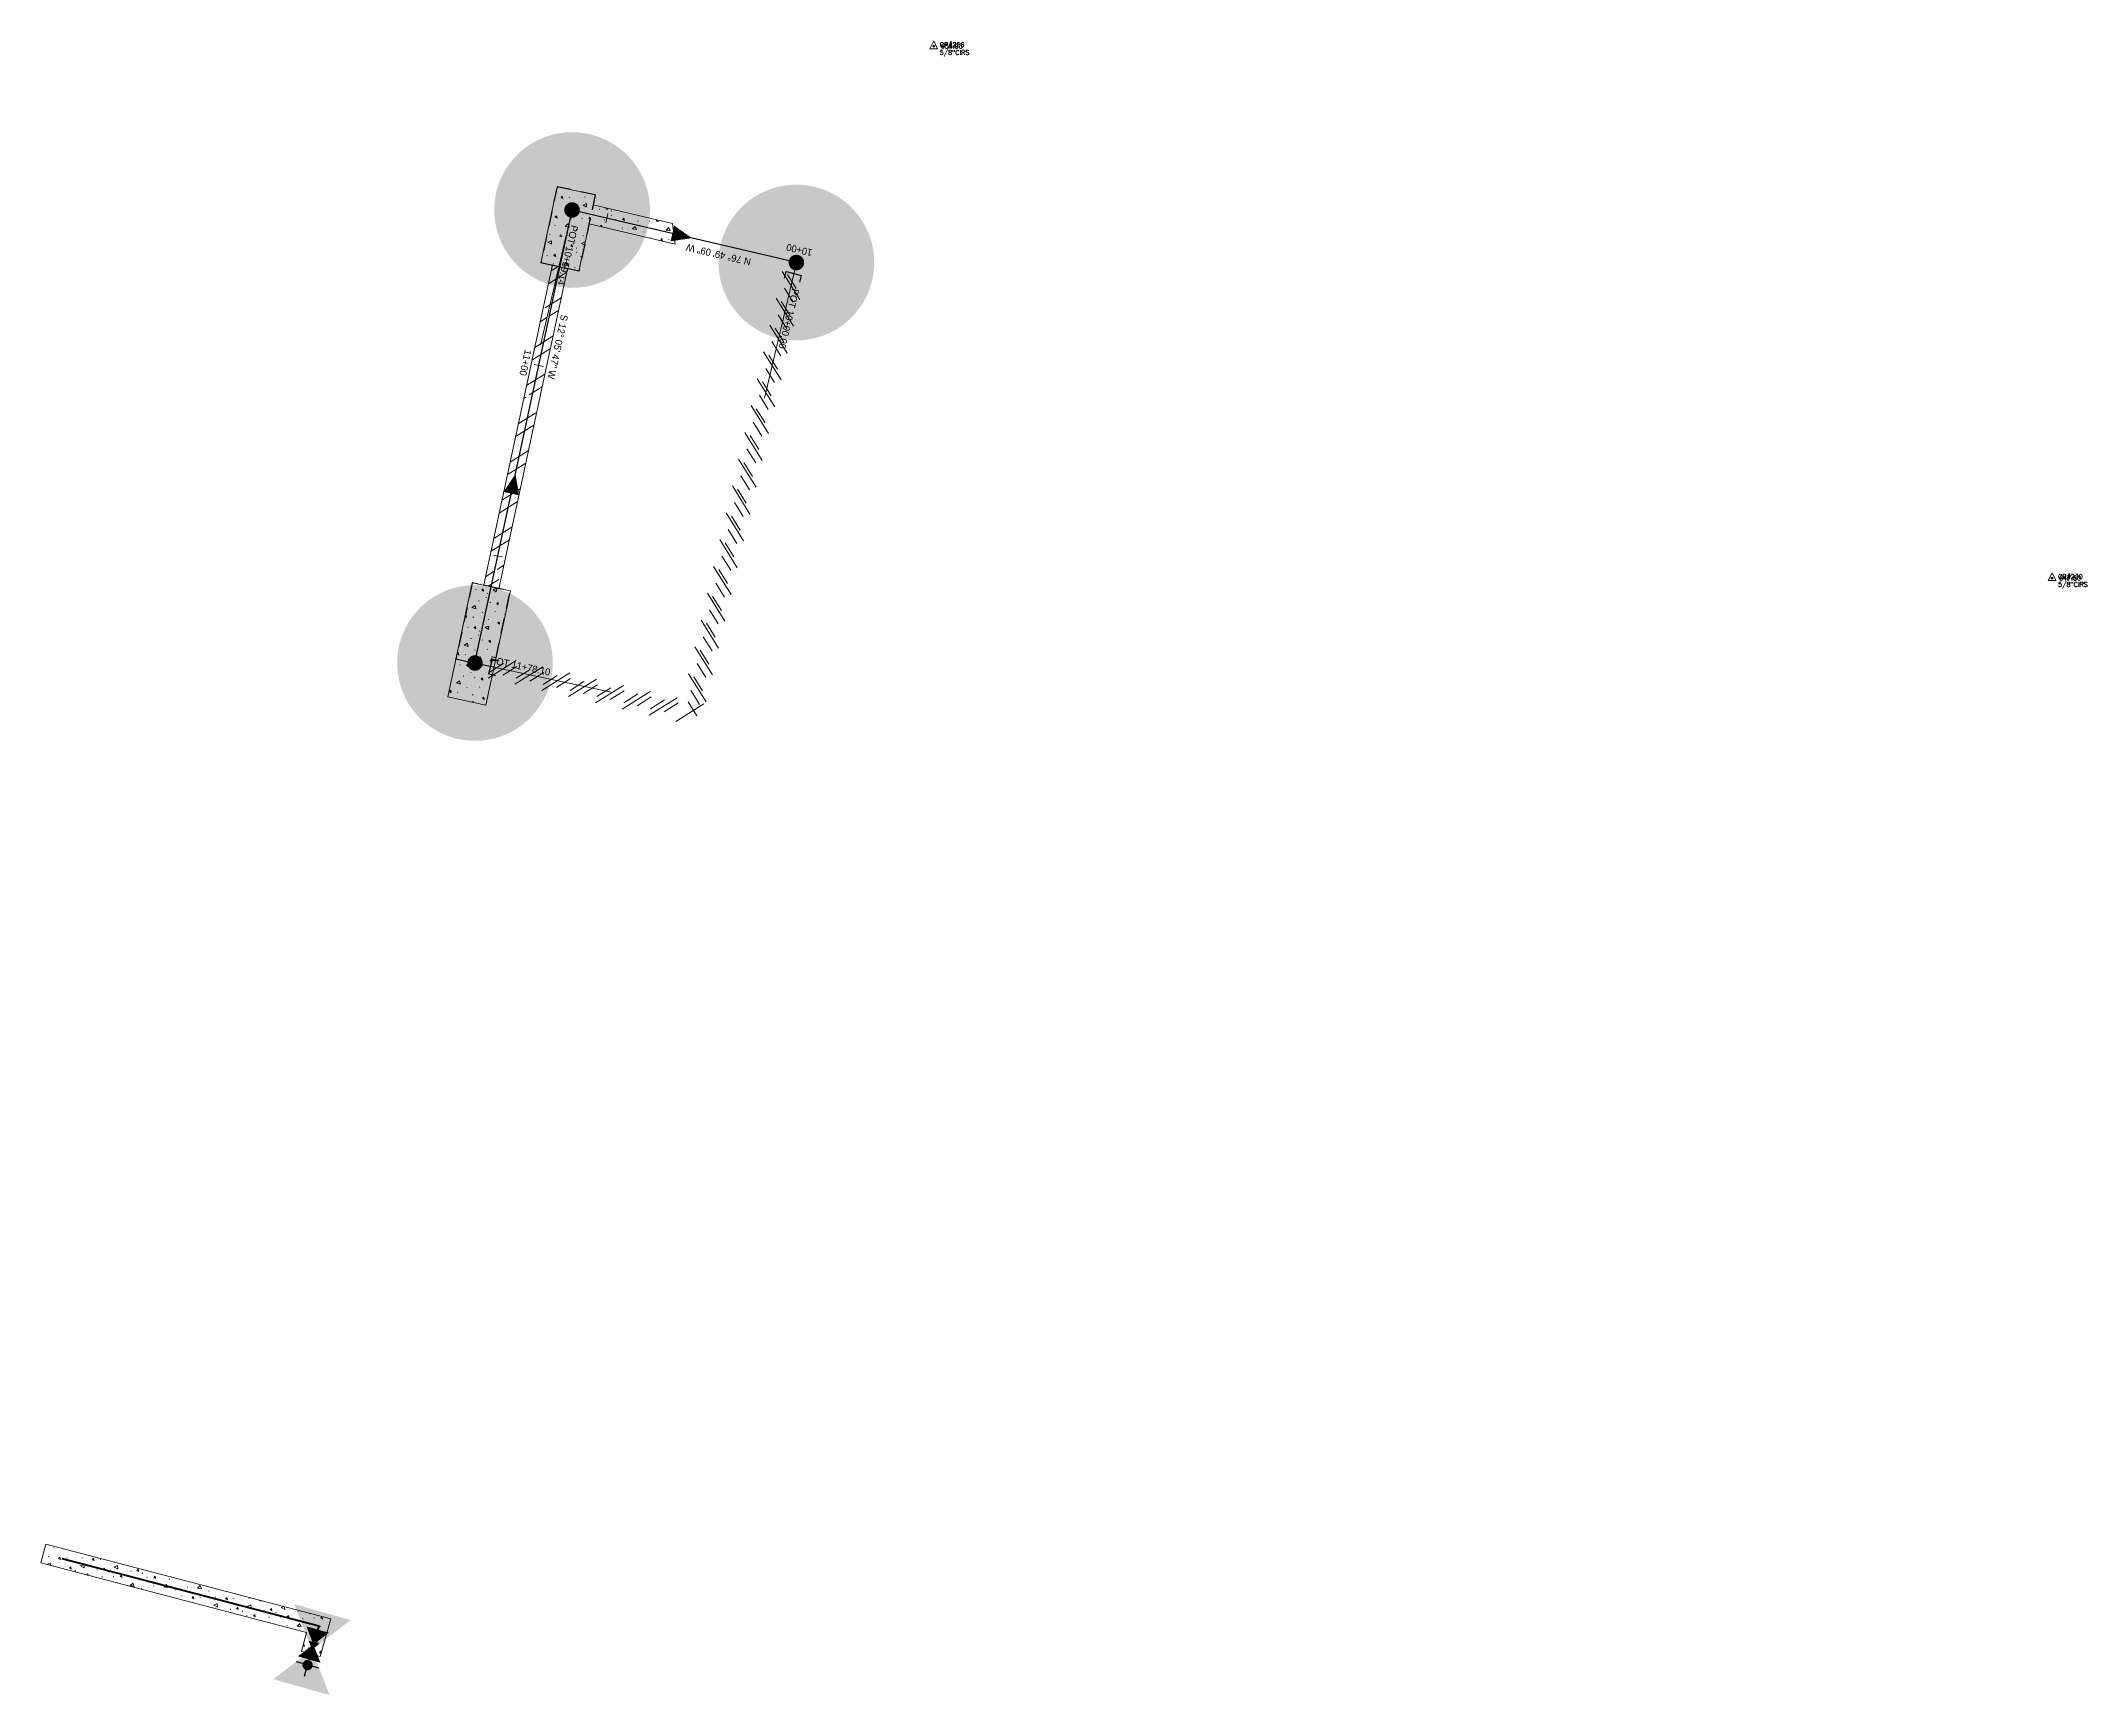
# Model space of a CAD drawing. Extents: x 2536931 to 2538613, y 7112513 to 7131087.
# Drawn here: x 2537072 to 2537598, y 7113646 to 7114071 of the extents above; entities that cross this region are included whole.
import ezdxf
from ezdxf.enums import TextEntityAlignment as Align

# ---------------------------------------------------------------- set-up
doc = ezdxf.new("R2010")
doc.units = 0
doc.header["$MEASUREMENT"] = 0
doc.linetypes.add('DGN Style 2', pattern=[6.486575, 3.891945, -2.59463])
for name, color, linetype, lineweight in [('C-BORE-PIT', 5, 'DGN Style 2', 30), ('C-FIRE-HYDT-20SCALE', 30, 'Continuous', 30), ('C-PIPE-CASING', 6, 'Continuous', 13), ('C-PVMT-CONC-REPAIR', 7, 'Continuous', 0), ('C-SSWR-MHOL', 6, 'Continuous', 30), ('C-SSWR-MHOL-200SCALE', 6, 'Continuous', 30), ('C-SSWR-MHOL-20SCALE', 6, 'Continuous', 30), ('C-SSWR-UGND', 1, 'Continuous', 30), ('C-SSWR-UGND-ABAN', 7, 'Continuous', 13), ('C-SSWR-UGND-ABAN-20-SCALE', 7, 'Continuous', 13), ('C-WATR-INST-100SCALE', 7, 'Continuous', 30), ('C-WATR-INST-20SCALE', 30, 'Continuous', 30), ('C-WATR-INST-40SCALE', 1, 'Continuous', 30), ('C-WATR-UGND-Crossings', 4, 'Continuous', 53), ('CONCRETE REPAIR', 7, 'Continuous', 13), ('D_ALIGN_WL_20_SCALE', 7, 'Continuous', 30), ('D_ALIGN_WL_POT_20_SCALE', 7, 'Continuous', 0), ('PT', 7, 'Continuous', 0), ('PTELEV', 5, 'Continuous', 0), ('V-CTRL', 2, 'Continuous', 0), ('V-CTRL-DESC', 54, 'Continuous', 0)]:
    doc.layers.add(name, color=color, linetype=linetype, lineweight=lineweight)
doc.styles.add('PTXT', font='romans.shx')
doc.styles.add('ROMANS', font='romans.shx')
doc.styles.add('Style-BRIDGE', font='BRIDGE.shx')

msp = doc.modelspace()

# ---------------------------------------------------------------- texts
at = {"layer": 'D_ALIGN_WL_20_SCALE', "color": 2, "lineweight": 13, "style": 'Style-BRIDGE'}
for s, rotation, p in [('N 76%%d 49\' 09" W', 166.8193, (2537246.08, 7114015.33)), ('10+00', 166.8193, (2537266.83, 7114016.5)), ('S 12%%d 05\' 47" W', 257.9036, (2537205.9, 7113992.32)), ('11+00', 257.5748, (2537197.62, 7113988.24))]:
    msp.add_text(s, height=1.8, rotation=rotation, dxfattribs=at).set_placement(p, align=Align.TOP_CENTER)
at = {"layer": 'D_ALIGN_WL_POT_20_SCALE', "color": 2, "lineweight": 13, "style": 'Style-BRIDGE'}
for s, rotation, p in [('POT 10+59.14', 256.8193, (2537208.49, 7114015.84)), ('POT 10+00.00', 256.8193, (2537265.21, 7113999.52)), ('POT 11+78.10', 347.9036, (2537195.57, 7113911.45))]:
    msp.add_text(s, height=1.8, rotation=rotation, dxfattribs=at).set_placement(p, align=Align.TOP_CENTER)
at = {"layer": 'PTELEV', "style": 'PTXT'}
for s, p in [('654.93', (2537303.35, 7114069.14, 654.93)), ('647.50', (2537590.5, 7113932.54, 647.5))]:
    msp.add_text(s, height=1.2, dxfattribs=at).set_placement(p)
at = {"layer": 'V-CTRL-DESC', "char_height": 1.2, "attachment_point": 1, "style": 'ROMANS'}
for s, insert in [('CP#256^J5/8"CIRS ', (2537303.1, 7114070.71)), ('CP#230^J5/8"CIRS ', (2537590.25, 7113934.11))]:
    msp.add_mtext(s, dxfattribs=dict(at, insert=insert))

# ---------------------------------------------------------------- blocks, each defined once
blk = doc.blocks.new('CP')
blk.add_hatch(color=256).paths.add_polyline_path([(-0.013, 0, 1), (0.013, 0, 1)])
at = {"linetype": 'Continuous'}
for p, q in [((-0.05, -0.033), (0, 0.067)), ((0, 0.067), (0.05, -0.033)), ((0.05, -0.033), (-0.05, -0.033))]:
    blk.add_line(p, q, dxfattribs=at)
blk.add_circle((0, 0), 0.0125)
blk = doc.blocks.new('RDP20SC')
at = {"layer": 'C-WATR-INST-20SCALE', "extrusion": (0, 0, -1)}
blk.add_solid([(2, -1.5), (2, 1.5), (0, 0)], dxfattribs=at)
blk = doc.blocks.new('WVP40SC_1')
at = {"layer": 'C-WATR-INST-20SCALE', "extrusion": (0, 0, -1)}
blk.add_solid([(4, -3), (4, 3), (0, 0)], dxfattribs=at)
at = {"layer": 'C-WATR-INST-20SCALE'}
blk.add_solid([(0, 0), (4, -3), (4, 3)], dxfattribs=at)
blk = doc.blocks.new('FHP40SC_1')
at = {"layer": 'C-FIRE-HYDT-20SCALE'}
h = blk.add_hatch(color=256, dxfattribs=at)
edge = h.paths.add_edge_path()
edge.add_arc((0, 0), 2.68, 0.0002, 360.0002)
for p, q in [((0, 6), (0, 0)), ((-6, 0), (6, 0))]:
    blk.add_line(p, q, dxfattribs=at)
blk = doc.blocks.new('WVP40SC_8')
at = {"layer": 'C-WATR-INST-100SCALE', "extrusion": (0, 0, -1)}
blk.add_solid([(4, -3), (4, 3), (0, 0)], dxfattribs=at)
at = {"layer": 'C-WATR-INST-100SCALE'}
blk.add_solid([(0, 0), (4, -3), (4, 3)], dxfattribs=at)
blk = doc.blocks.new('WVP40SC')
at = {"layer": 'C-WATR-INST-40SCALE', "extrusion": (0, 0, -1)}
blk.add_solid([(4, -3), (4, 3), (0, 0)], dxfattribs=at)
at = {"layer": 'C-WATR-INST-40SCALE'}
blk.add_solid([(0, 0), (4, -3), (4, 3)], dxfattribs=at)

# ---------------------------------------------------------------- hatches: boundary and pattern name
at = {"layer": 'C-PIPE-CASING', "lineweight": 13}
h = msp.add_hatch(dxfattribs=at)
h.set_pattern_fill('ANSI32', color=256, style=0)
h.set_pattern_definition([(212.068, (2537184.7384, 7113940.9), (9.2276, 14.27766), [14.4, -1]), (212.068, (2537186.013, 7113938.8665), (9.2276, 14.27766), [14.4, -1])])
h.paths.add_polyline_path([(2537207.49, 7114012.52), (2537203.63, 7114013.54), (2537186.03, 7113931.42), (2537189.89, 7113930.37)])
at = {"layer": 'C-PVMT-CONC-REPAIR'}
h = msp.add_hatch(dxfattribs=at)
h.set_pattern_fill('CONCRT', color=256, style=0)
h.set_pattern_definition([(151.8244, (2537205.9537, 7114020.6962), (42.46757, -21.31148), [0.5131, -66.8511]), (50.9737, (2537205.5014, 7114020.9384), (-45.379554, -57.55478), [0.4588, -85.9072]), (-74.4393, (2537205.7903, 7114021.29485), (7.547119, -29.89383), [0.62056, -113.27097]), (169.7675, (2537207.952, 7114023.2413), (8.639113, -0.318983), [1.0675, -68.7925]), (41.4448, (2537206.9014, 7114023.4309), (-44.65156, -37.838216), [0.9491, -70.6292]), (-66.5668, (2537207.61286, 7114024.0591), (39.919582, -90.319454), [0.86697, -119.4077]), (150.47, (2537203.3955, 7114018.8432), (76.296025, -42.303973), [1.06754, -106.0586]), (22.4197, (2537202.4667, 7114019.3693), (-17.64222, -9.22032), [0.9594, -46.5556]), (-87.1064, (2537203.35355, 7114019.7352), (-0.363998, -9.858282), [0.87464, -98.15343]), (30.9926, (2537204.2571, 7114023.6247), (-44.28756, -27.979934), [0.13345, -72.1103]), (153.351, (2537202.7252, 7114025.7547), (16.91423, -10.49625), [0.1822, -47.3328]), (153.351, (2537209.8843, 7114022.6023), (16.91423, -10.49625), [0.1822, -47.3328]), (153.351, (2537207.6776, 7114020.9991), (16.91423, -10.49625), [0.1822, -47.3328]), (4.3954, (2537208.3043, 7114025.3775), (-78.116016, -6.98744), [0.1675, -86.84355]), (153.351, (2537202.9885, 7114021.3574), (16.91423, -10.49625), [0.1822, -47.3328]), (153.351, (2537206.8158, 7114018.217), (16.91423, -10.49625), [0.1822, -47.3328]), (151.8244, (2537208.7584, 7114018.1823), (42.46757, -21.31148), [0.5131, -66.8511]), (50.9737, (2537208.3062, 7114018.4246), (-45.379554, -57.55478), [0.4588, -85.9072]), (-74.4393, (2537208.5951, 7114018.781), (7.547119, -29.89383), [0.62056, -113.27097]), (151.8244, (2537204.8095, 7114025.5481), (42.46757, -21.31148), [0.51306, -66.8511]), (50.9737, (2537204.3572, 7114025.7904), (-45.379554, -57.55478), [0.4588, -85.9072]), (-74.4393, (2537204.6461, 7114026.1468), (7.547119, -29.89383), [0.62056, -113.27097]), (30.9926, (2537201.1129, 7114018.1127), (-44.28756, -27.979934), [0.13345, -72.1103]), (30.9926, (2537201.395, 7114026.8962), (-44.28756, -27.979934), [0.13345, -72.1103])])
h.paths.add_polyline_path([(2537214.64, 7114031.54), (2537204.86, 7114033.63), (2537200.67, 7114014.07), (2537210.45, 7114011.98), (2537213.04, 7114024.07), (2537235.19, 7114018.88), (2537234.47, 7114024.19), (2537214.09, 7114028.96)])
h = msp.add_hatch(dxfattribs=at)
h.set_pattern_fill('CONCRT', color=256, style=0)
h.set_pattern_definition([(142.3224, (2537179.5815, 7113913.352), (38.3668, -28.02966), [0.5131, -66.8511]), (41.472, (2537179.1754, 7113913.6656), (-54.258133, -49.273844), [0.4588, -85.9072]), (-83.9412, (2537179.5192, 7113913.9695), (2.508678, -30.729572), [0.62056, -113.271]), (160.2656, (2537181.9725, 7113915.5323), (8.46793, -1.74076), [1.0675, -68.7925]), (31.943, (2537180.9677, 7113915.8928), (-50.2853, -29.94797), [0.9491, -70.6292]), (-76.0688, (2537181.77306, 7113916.3949), (24.46189, -95.67023), [0.867, -119.4077]), (140.968, (2537176.7525, 7113911.94675), (68.26568, -54.318567), [1.06754, -106.0586]), (12.918, (2537175.9233, 7113912.619), (-18.92227, -6.18142), [0.9594, -46.5556]), (-96.6083, (2537176.8584, 7113912.8335), (-1.986416, -9.662938), [0.87464, -98.1534]), (21.4907, (2537178.3916, 7113916.5204), (-48.298884, -20.28503), [0.13345, -72.1103]), (143.849, (2537177.2323, 7113918.8741), (14.94944, -13.14445), [0.1822, -47.3328]), (143.849, (2537183.7728, 7113914.5832), (14.94944, -13.14445), [0.1822, -47.3328]), (143.849, (2537181.3318, 7113913.3662), (14.94944, -13.14445), [0.1822, -47.3328]), (-5.1065, (2537182.6726, 7113917.5811), (-78.19776, 6.003876), [0.1675, -86.84355]), (143.849, (2537176.7662, 7113914.4937), (14.94944, -13.14445), [0.1822, -47.3328]), (143.849, (2537180.0226, 7113910.7646), (14.94944, -13.14445), [0.1822, -47.3328]), (142.3224, (2537181.9328, 7113910.4097), (38.3668, -28.02966), [0.5131, -66.8511]), (41.472, (2537181.5267, 7113910.7233), (-54.258133, -49.273844), [0.4588, -85.9072]), (-83.9412, (2537181.8705, 7113911.0271), (2.508678, -30.729572), [0.62056, -113.271]), (142.3224, (2537179.2539, 7113918.3263), (38.3668, -28.02966), [0.5131, -66.8511]), (41.472, (2537178.8479, 7113918.6399), (-54.258133, -49.273844), [0.4588, -85.9072]), (-83.9412, (2537179.19164, 7113918.94376), (2.508678, -30.729572), [0.62056, -113.271]), (21.4907, (2537174.3806, 7113911.6031), (-48.298884, -20.28503), [0.13345, -72.1103]), (21.4907, (2537176.1088, 7113920.2196), (-48.298884, -20.28503), [0.13345, -72.1103])])
h.paths.add_polyline_path([(2537176.78, 7113902.61), (2537186.56, 7113900.51), (2537192.84, 7113929.84), (2537183.07, 7113931.94)])
at = {"layer": 'C-SSWR-MHOL'}
h = msp.add_hatch(color=256, dxfattribs=at)
edge = h.paths.add_edge_path()
edge.add_arc((2537208.69, 7114027.65), 4, 87.5172, 447.5172)
h = msp.add_hatch(color=256, dxfattribs=at)
edge = h.paths.add_edge_path()
edge.add_arc((2537266.28, 7114014.17), 4, 87.5172, 447.5172)
h = msp.add_hatch(color=256, dxfattribs=at)
edge = h.paths.add_edge_path()
edge.add_arc((2537183.76, 7113911.34), 4, 87.5172, 447.5172)
at = {"layer": 'C-SSWR-MHOL-200SCALE'}
h = msp.add_hatch(color=256, dxfattribs=at)
edge = h.paths.add_edge_path()
edge.add_arc((2537208.69, 7114027.65), 20, 87.5172, 447.5172)
h = msp.add_hatch(color=256, dxfattribs=at)
edge = h.paths.add_edge_path()
edge.add_arc((2537266.28, 7114014.17), 20, 87.5172, 447.5172)
h = msp.add_hatch(color=256, dxfattribs=at)
edge = h.paths.add_edge_path()
edge.add_arc((2537183.76, 7113911.34), 20, 87.5172, 447.5172)
at = {"layer": 'C-SSWR-MHOL-20SCALE'}
h = msp.add_hatch(color=256, dxfattribs=at)
edge = h.paths.add_edge_path()
edge.add_arc((2537208.69, 7114027.65), 2, 87.5172, 447.5172)
h = msp.add_hatch(color=256, dxfattribs=at)
edge = h.paths.add_edge_path()
edge.add_arc((2537266.28, 7114014.17), 2, 87.5172, 447.5172)
h = msp.add_hatch(color=256, dxfattribs=at)
edge = h.paths.add_edge_path()
edge.add_arc((2537183.76, 7113911.34), 2, 87.5172, 447.5172)
at = {"layer": 'CONCRETE REPAIR', "lineweight": 0}
h = msp.add_hatch(dxfattribs=at)
h.set_pattern_fill('CONCRT', color=256, style=0)
h.set_pattern_definition([(152.9911, (2537068.6316, 7113681.422), (76.5080266, -38.1778927), [0.51306, -104.40484]), (50.8025, (2537068.1745, 7113681.655), (-36.1194476, -43.079781), [0.4682, -99.67027]), (-75.711, (2537068.4704, 7113682.0179), (15.094023, -62.625375), [0.61725, -91.74858]), (169.6478, (2537070.6256, 7113683.9705), (8.639638, -0.304432), [1.0675, -60.09336]), (40.97305, (2537069.57543, 7113684.1623), (-89.2059922, -76.691197), [0.94593, -129.0613]), (-68.112, (2537070.2896, 7113684.78256), (31.748941, -80.953242), [0.86043, -105.8053]), (150.8366, (2537066.0766, 7113679.5647), (8.63964, -0.30443), [1.06754, -18.36265]), (22.4833, (2537065.1444, 7113680.0849), (-17.591455, -8.250638), [0.96335, -84.5412]), (-86.9519, (2537066.0345, 7113680.4533), (-0.312179, -8.859502), [0.8712, -97.02627]), (31.1087, (2537066.93006, 7113684.3477), (-70.678, -41.862054), [0.13345, -113.4178]), (154.2575, (2537065.3946, 7113686.4751), (16.967097, -9.468365), [0.1822, -65.9189]), (154.2575, (2537072.559, 7113683.3348), (16.967097, -9.468365), [0.1822, -65.9189]), (154.2575, (2537070.355, 7113681.7279), (16.967097, -9.468365), [0.1822, -65.9189]), (4.4821, (2537070.9743, 7113686.1073), (-69.429284, -6.424047), [0.1675, -78.1409]), (154.2575, (2537065.6654, 7113682.0782), (16.967097, -9.468365), [0.1822, -65.9189]), (154.2575, (2537069.4979, 7113678.9443), (16.967097, -9.468365), [0.1822, -65.9189]), (152.9911, (2537071.4406, 7113678.9129), (76.5080266, -38.1778927), [0.51306, -104.40484]), (50.8025, (2537070.9835, 7113679.1459), (-36.1194476, -43.079781), [0.4682, -99.67027]), (-75.711, (2537071.2794, 7113679.50875), (15.094023, -62.625375), [0.61725, -91.74858]), (152.9911, (2537067.4792, 7113686.2721), (76.5080266, -38.1778927), [0.51306, -104.40484]), (50.8025, (2537067.0221, 7113686.5051), (-36.1194476, -43.079781), [0.4682, -99.67027]), (-75.711, (2537067.318, 7113686.8679), (15.094023, -62.625375), [0.61725, -91.74858]), (31.1087, (2537063.79514, 7113678.8304), (-70.678, -41.862054), [0.13345, -113.4178]), (31.1087, (2537064.06244, 7113687.6144), (-70.678, -41.862054), [0.13345, -113.4178])])
h.paths.add_polyline_path([(2537140.53, 7113662.35), (2537139.17, 7113657.51), (2537144, 7113656.22), (2537146.73, 7113665.9), (2537073.59, 7113685.07), (2537072.3, 7113680.24)])

# ---------------------------------------------------------------- linework, layer by layer
at = {"layer": 'C-BORE-PIT'}
for p, q in [((2537204.86, 7114033.63), (2537200.67, 7114014.07)), ((2537214.64, 7114031.54), (2537204.86, 7114033.63)), ((2537214.64, 7114031.54), (2537210.45, 7114011.98)), ((2537210.45, 7114011.98), (2537200.67, 7114014.07))]:
    msp.add_line(p, q, dxfattribs=at)
at = {"layer": 'C-BORE-PIT', "flags": 128}
msp.add_lwpolyline([(2537183.07, 7113931.94), (2537178.88, 7113912.38), (2537188.65, 7113910.29), (2537192.84, 7113929.84)], close=True, dxfattribs=at)
at = {"layer": 'C-PIPE-CASING', "lineweight": 13, "flags": 128}
msp.add_lwpolyline([(2537203.63, 7114013.54), (2537186.03, 7113931.42), (2537189.89, 7113930.37), (2537207.49, 7114012.52)], close=True, dxfattribs=at)
at = {"layer": 'C-PVMT-CONC-REPAIR', "color": 7, "lineweight": 13, "flags": 128}
for points in [[(2537214.64, 7114031.54), (2537204.86, 7114033.63), (2537200.67, 7114014.07), (2537210.45, 7114011.98), (2537213.04, 7114024.07), (2537235.19, 7114018.88), (2537234.47, 7114024.19), (2537214.09, 7114028.96)], [(2537176.78, 7113902.61), (2537183.07, 7113931.94), (2537192.84, 7113929.84), (2537186.56, 7113900.51)]]:
    msp.add_lwpolyline(points, close=True, dxfattribs=at)
at = {"layer": 'C-SSWR-UGND'}
for p in [(2537183.76, 7113911.34), (2537266.28, 7114014.17)]:
    msp.add_line(p, (2537208.69, 7114027.65), dxfattribs=at)
at = {"layer": 'C-SSWR-UGND', "flags": 128}
for points in [[(2537263.27, 7114010.13), (2537263.7, 7114011.84), (2537267.54, 7114010.87), (2537267.12, 7114009.17)], [(2537189.03, 7113908.05), (2537187.33, 7113908.48), (2537188.29, 7113912.33), (2537190, 7113911.9)]]:
    msp.add_lwpolyline(points, dxfattribs=at)
at = {"layer": 'C-SSWR-UGND'}
for points in [[(2537233.98, 7114019.62), (2537239.5, 7114020.44), (2537234.91, 7114023.63)], [(2537195.1, 7113954.4), (2537194.17, 7113959.91), (2537191.08, 7113955.27)]]:
    msp.add_solid(points, dxfattribs=at)
at = {"layer": 'C-SSWR-UGND-ABAN', "linetype": 'Continuous'}
for p, q in [((2537262.66, 7114011.89), (2537267.15, 7114004.68)), ((2537261.06, 7114005), (2537265.54, 7113997.8)), ((2537259.46, 7113998.11), (2537263.94, 7113990.91)), ((2537257.86, 7113991.23), (2537262.34, 7113984.02)), ((2537256.25, 7113984.34), (2537260.74, 7113977.13)), ((2537254.65, 7113977.45), (2537259.13, 7113970.25)), ((2537253.05, 7113970.56), (2537257.53, 7113963.36)), ((2537251.44, 7113963.68), (2537255.93, 7113956.47)), ((2537249.84, 7113956.79), (2537254.33, 7113949.59)), ((2537248.24, 7113949.9), (2537252.72, 7113942.7)), ((2537246.64, 7113943.02), (2537251.12, 7113935.81)), ((2537245.03, 7113936.13), (2537249.52, 7113928.93)), ((2537243.43, 7113929.24), (2537247.91, 7113922.04)), ((2537241.83, 7113922.35), (2537246.31, 7113915.15)), ((2537240.22, 7113915.47), (2537244.71, 7113908.26)), ((2537194.33, 7113911.97), (2537187.13, 7113907.48)), ((2537201.22, 7113910.38), (2537194.02, 7113905.89)), ((2537208.11, 7113908.79), (2537200.91, 7113904.29)), ((2537238.62, 7113908.58), (2537243.11, 7113901.38)), ((2537215, 7113907.2), (2537207.8, 7113902.7)), ((2537221.89, 7113905.6), (2537214.69, 7113901.11)), ((2537228.78, 7113904.01), (2537221.58, 7113899.52)), ((2537235.67, 7113902.42), (2537228.47, 7113897.92)), ((2537242.56, 7113900.83), (2537235.36, 7113896.33))]:
    msp.add_line(p, q, dxfattribs=at)
at = {"layer": 'C-SSWR-UGND-ABAN-20-SCALE', "linetype": 'Continuous'}
for p, q in [((2537265.46, 7114004.02), (2537263.21, 7114007.62)), ((2537266.26, 7114007.46), (2537264.02, 7114011.06)), ((2537264.66, 7114000.58), (2537262.41, 7114004.18)), ((2537263.05, 7113993.69), (2537260.81, 7113997.29)), ((2537263.85, 7113997.13), (2537261.61, 7114000.73)), ((2537262.25, 7113990.24), (2537260.01, 7113993.85)), ((2537260.65, 7113983.36), (2537258.41, 7113986.96)), ((2537261.45, 7113986.8), (2537259.21, 7113990.4)), ((2537259.85, 7113979.91), (2537257.6, 7113983.52)), ((2537258.24, 7113973.03), (2537256, 7113976.63)), ((2537259.04, 7113976.47), (2537256.8, 7113980.07)), ((2537257.44, 7113969.58), (2537255.2, 7113973.19)), ((2537255.84, 7113962.7), (2537253.6, 7113966.3)), ((2537256.64, 7113966.14), (2537254.4, 7113969.74)), ((2537255.04, 7113959.25), (2537252.8, 7113962.86)), ((2537253.43, 7113952.37), (2537251.19, 7113955.97)), ((2537254.24, 7113955.81), (2537251.99, 7113959.41)), ((2537252.63, 7113948.92), (2537250.39, 7113952.53)), ((2537251.03, 7113942.04), (2537248.79, 7113945.64)), ((2537251.83, 7113945.48), (2537249.59, 7113949.08)), ((2537250.23, 7113938.59), (2537247.99, 7113942.19)), ((2537248.63, 7113931.71), (2537246.38, 7113935.31)), ((2537249.43, 7113935.15), (2537247.18, 7113938.75)), ((2537247.82, 7113928.26), (2537245.58, 7113931.86)), ((2537246.22, 7113921.38), (2537243.98, 7113924.98)), ((2537247.02, 7113924.82), (2537244.78, 7113928.42)), ((2537245.42, 7113917.93), (2537243.18, 7113921.53)), ((2537243.82, 7113911.04), (2537241.57, 7113914.65)), ((2537244.62, 7113914.49), (2537242.38, 7113918.09)), ((2537243.01, 7113907.6), (2537240.77, 7113911.2)), ((2537241.41, 7113900.71), (2537239.17, 7113904.32)), ((2537242.21, 7113904.16), (2537239.97, 7113907.76)), ((2537240.73, 7113897.79), (2537238.49, 7113901.39))]:
    msp.add_line(p, q, dxfattribs=at)
at = {"layer": 'C-SSWR-UGND-ABAN-20-SCALE'}
for p, q in [((2537187.46, 7113908.99), (2537191.05, 7113911.25)), ((2537190.93, 7113908.2), (2537194.52, 7113910.46)), ((2537194.37, 7113907.42), (2537197.96, 7113909.68)), ((2537197.82, 7113906.64), (2537201.41, 7113908.9)), ((2537201.27, 7113905.86), (2537204.86, 7113908.12)), ((2537204.72, 7113905.07), (2537208.31, 7113907.34)), ((2537208.17, 7113904.29), (2537211.75, 7113906.55)), ((2537211.61, 7113903.51), (2537215.2, 7113905.77)), ((2537215.06, 7113902.72), (2537218.65, 7113904.98)), ((2537218.51, 7113901.94), (2537222.1, 7113904.2)), ((2537221.96, 7113901.15), (2537225.55, 7113903.42)), ((2537225.41, 7113900.37), (2537229, 7113902.63)), ((2537228.86, 7113899.59), (2537232.45, 7113901.85)), ((2537232.3, 7113898.81), (2537235.89, 7113901.07))]:
    msp.add_line(p, q, dxfattribs=at)
at = {"layer": 'C-WATR-UGND-Crossings', "linetype": 'Continuous', "flags": 128}
msp.add_lwpolyline([(2537077.78, 7113681.38), (2537143.63, 7113664.12), (2537140.78, 7113654.03)], dxfattribs=at)
at = {"layer": 'CONCRETE REPAIR', "flags": 128}
msp.add_lwpolyline([(2537140.53, 7113662.35), (2537139.17, 7113657.51), (2537144, 7113656.22), (2537146.73, 7113665.9), (2537073.59, 7113685.07), (2537072.3, 7113680.24)], close=True, dxfattribs=at)
at = {"layer": 'D_ALIGN_WL_20_SCALE', "color": 2, "lineweight": 13}
for p, q in [((2537217.32, 7114024.4), (2537217.87, 7114026.74)), ((2537266.28, 7114014.17), (2537266.01, 7114013)), ((2537266.28, 7114014.17), (2537266.55, 7114015.34)), ((2537200.13, 7113987.7), (2537198.96, 7113987.96)), ((2537200.13, 7113987.7), (2537201.31, 7113987.45)), ((2537189.65, 7113938.81), (2537188.48, 7113939.07)), ((2537189.65, 7113938.81), (2537190.83, 7113938.56))]:
    msp.add_line(p, q, dxfattribs=at)
at = {"layer": 'D_ALIGN_WL_POT_20_SCALE', "color": 2, "lineweight": 13}
for p, q in [((2537208.6, 7114027.26), (2537200.56, 7113992.91)), ((2537266.19, 7114013.78), (2537258.12, 7113979.33)), ((2537184.16, 7113911.25), (2537218.75, 7113903.84))]:
    msp.add_line(p, q, dxfattribs=at)
for centre in [(2537208.69, 7114027.65), (2537266.28, 7114014.17), (2537183.76, 7113911.34)]:
    msp.add_circle(centre, 0.4, dxfattribs=at)
at = {"layer": 'PT'}
for p in [(2537301.55, 7114069.74, 654.93), (2537588.7, 7113933.14, 647.5)]:
    msp.add_point(p, dxfattribs=at)

# ---------------------------------------------------------------- block references
at = {"layer": 'C-FIRE-HYDT-20SCALE', "xscale": 0.4999999999999999, "yscale": 0.4999999999999999, "zscale": 0.4999999999999999, "rotation": 164.3244099013671}
msp.add_blockref('FHP40SC_1', (2537140.78, 7113654.03), dxfattribs=at)
at = {"layer": 'C-WATR-INST-100SCALE', "xscale": 2.5, "yscale": 2.5, "zscale": 2.5, "rotation": 74.240686781258}
msp.add_blockref('WVP40SC_8', (2537141.9, 7113657.99), dxfattribs=at)
at = {"layer": 'C-WATR-INST-20SCALE', "rotation": 254.2406867828891}
msp.add_blockref('RDP20SC', (2537142.77, 7113661.12), dxfattribs=at)
at = {"layer": 'C-WATR-INST-20SCALE', "xscale": 0.4999999999999999, "yscale": 0.5, "zscale": 0.5, "rotation": 74.43149170292224}
msp.add_blockref('WVP40SC_1', (2537141.9, 7113657.99), dxfattribs=at)
at = {"layer": 'C-WATR-INST-40SCALE', "rotation": 74.2406867878628}
msp.add_blockref('WVP40SC', (2537142.27, 7113659.31), dxfattribs=at)
at = {"layer": 'V-CTRL', "xscale": 20, "yscale": 20, "zscale": 20}
for p in [(2537301.55, 7114069.74), (2537588.7, 7113933.14)]:
    msp.add_blockref('CP', p, dxfattribs=at)

msp.set_redraw_order([(e.dxf.handle, doc.entitydb.next_handle()) for e in msp.query("TEXT MTEXT ATTDEF DIMENSION ARC_DIMENSION")])  # texts and dimensions are drawn at this point

doc.saveas('drawing.dxf')
